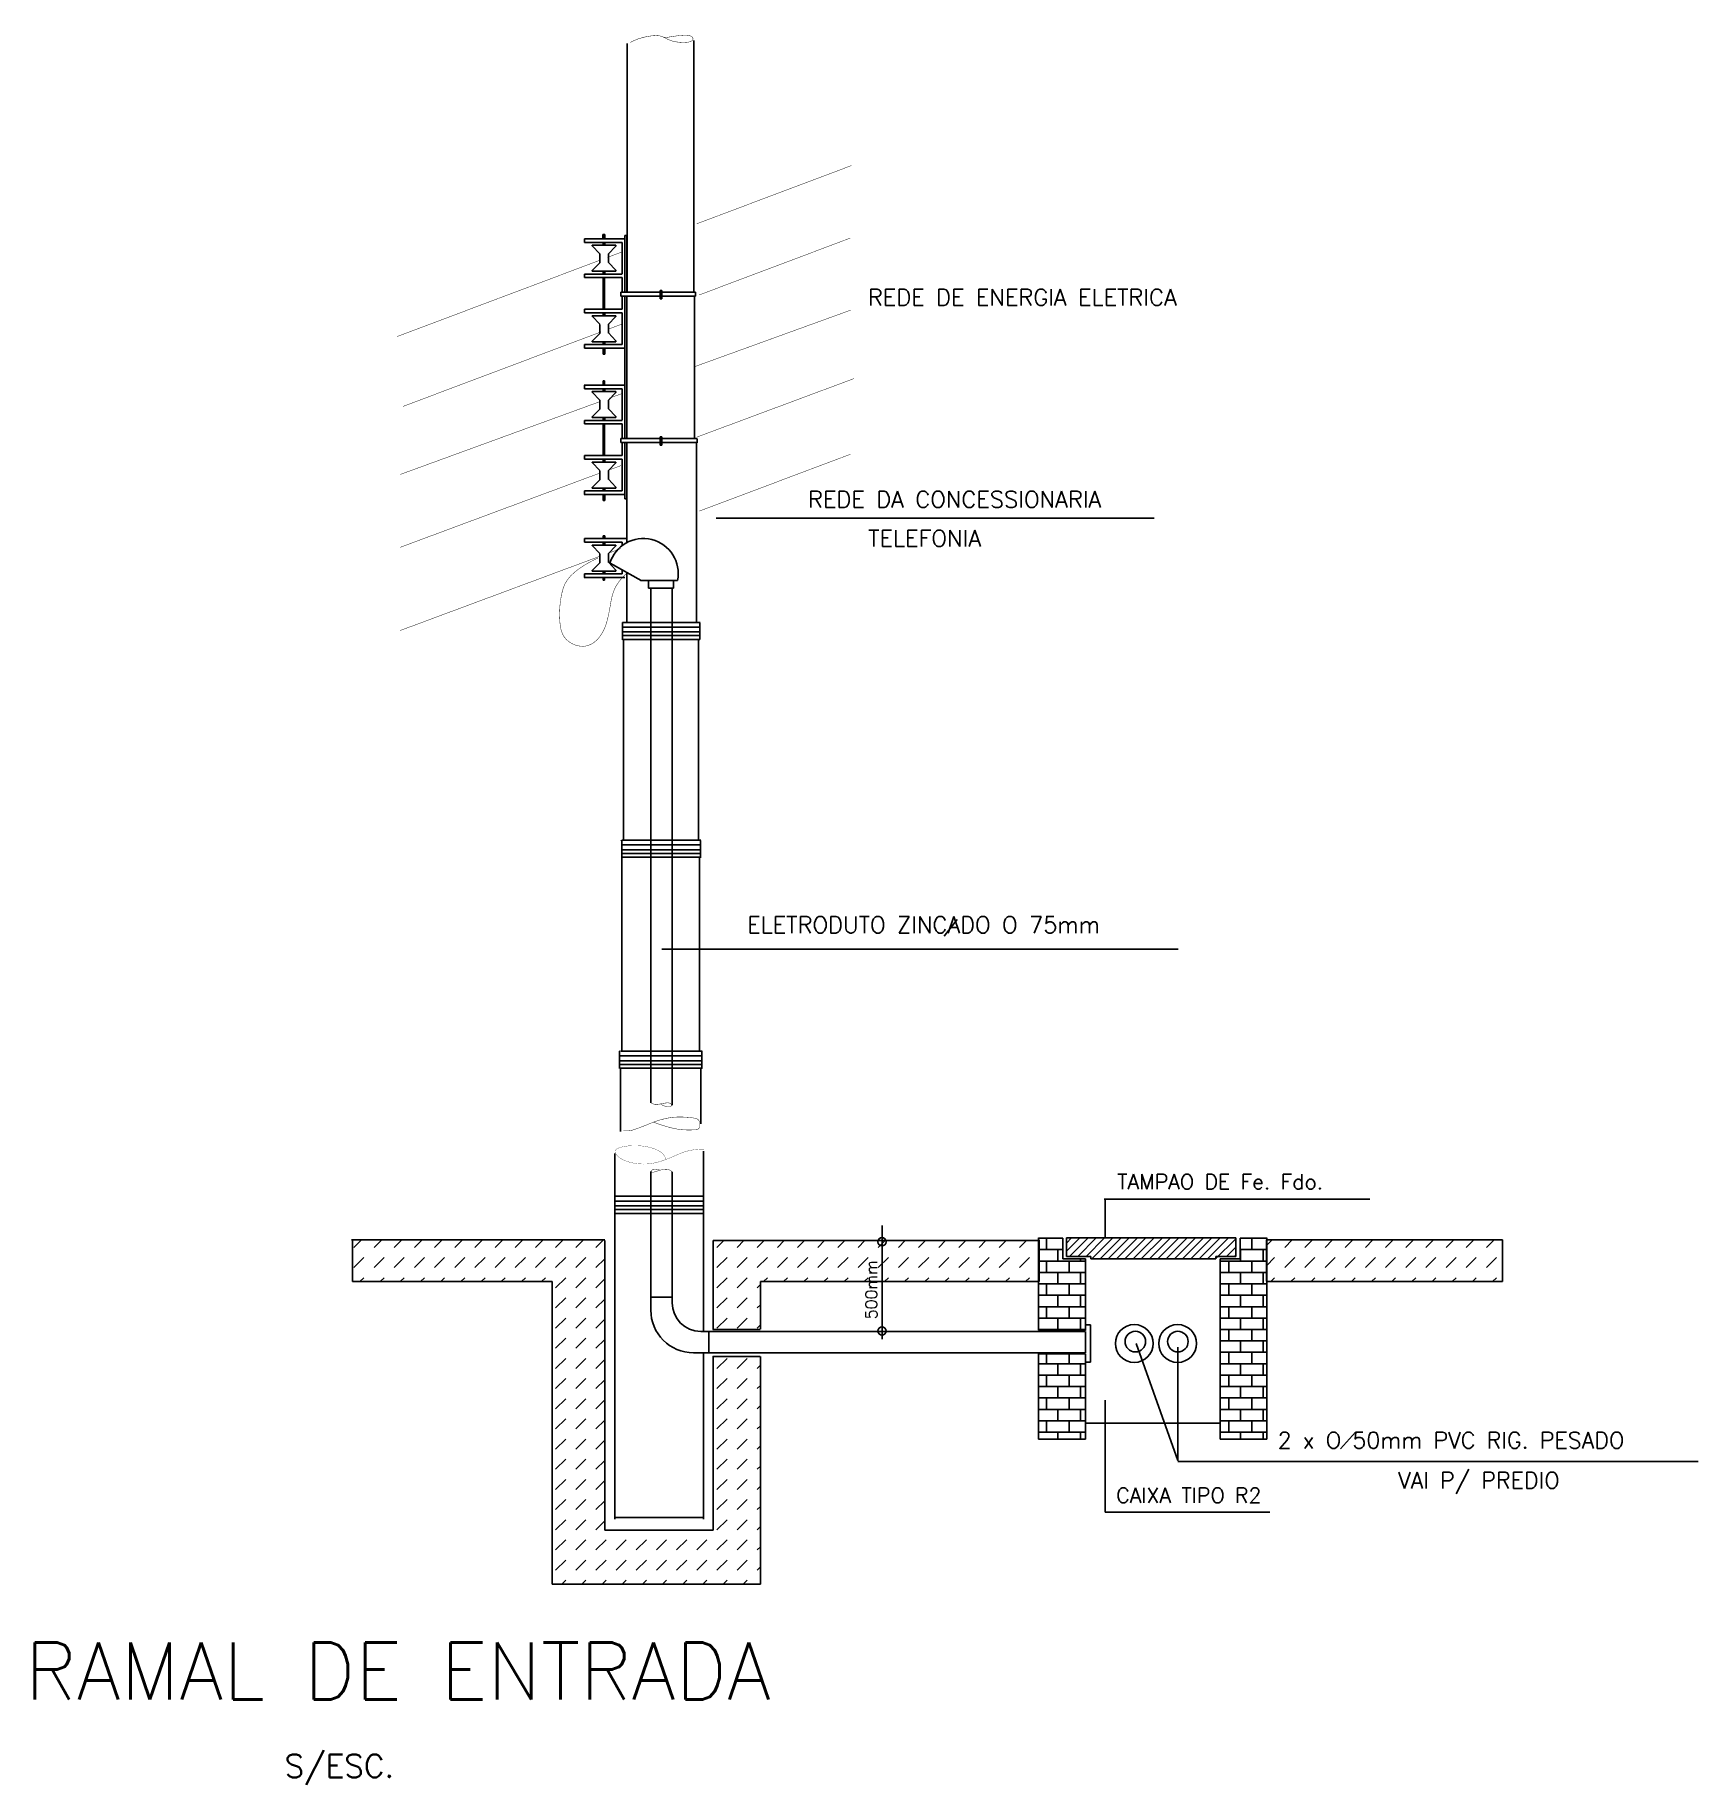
# Model space of a CAD drawing. Extents: x 0.008 to 0.125, y 0.003 to 0.126.
import ezdxf

# ---------------------------------------------------------------- set-up
doc = ezdxf.new("R2010")
doc.units = 0
doc.header["$LTSCALE"] = 250
doc.header["$MEASUREMENT"] = 0
doc.layers.get('0').update_dxf_attribs({"linetype": 'CONTINUOUS'})
doc.layers.add('ENTRADA', color=7, linetype='CONTINUOUS')
doc.styles.add('ROMANS', font='ROMANS', dxfattribs={"height": 100})

msp = doc.modelspace()

# ---------------------------------------------------------------- texts
at = {"layer": 'ENTRADA', "style": 'ROMANS'}
for s, height, p in [('REDE DE ENERGIA ELETRICA', 0.0011616, (0.06677644827180121, 0.1066799288958937)), ('REDE DA CONCESSIONARIA', 0.0011616, (0.06258243507390944, 0.09251642837522013)), ('TELEFONIA', 0.0011616, (0.06679706644903127, 0.08978560050126907)), ('ELETRODUTO ZINCADO O 75mm', 0.0011616, (0.05831297698772324, 0.0626934412097944)), ('TAMPAO DE Fe. Fdo.', 0.001056, (0.08426331289880545, 0.04472913441884521)), ('2 x O 50mm PVC RIG. PESADO', 0.001144, (0.0955018096592794, 0.02656626765230249)), ('VAI P/ PREDIO', 0.001144, (0.1039555120410478, 0.02375487871638688)), ('CAIXA TIPO R2', 0.001056, (0.08418612241774463, 0.02274506050988567)), ('RAMAL DE ENTRADA', 0.004, (0.007689850468868826, 0.008962165989683855)), ('S/ESC.', 0.0016, (0.02588229690724984, 0.003496867313009716))]:
    msp.add_text(s, height=height, dxfattribs=at).set_placement(p)
msp.add_text('500mm', height=0.0008064000000000001, rotation=90, dxfattribs=at).set_placement((0.0674214936571043, 0.03562080917304047))

# ---------------------------------------------------------------- blocks, each defined once
blk = doc.blocks.new('*X5')
at = {"color": 0}
for p, q in [((27145.89023823176, 3600), (27315.72785860164, 3600)), ((27200, 3519.999999999999), (27200, 3599.999999999999)), ((27280, 3599.999999999999), (27280, 3601.553061902322)), ((27145.89023823176, 3520), (27315.72785860164, 3520)), ((27145.89023823176, 3440), (27473.49023823176, 3440)), ((27200, 3359.999999999999), (27200, 3439.999999999999)), ((27280, 3439.999999999999), (27280, 3519.999999999999)), ((27360, 3359.999999999999), (27360, 3439.999999999999)), ((27440, 3439.999999999999), (27440, 3454.817283881878)), ((27145.89023823176, 3360), (27473.49023823176, 3360)), ((27280, 3279.999999999999), (27280, 3359.999999999999)), ((27440, 3279.999999999999), (27440, 3359.999999999999)), ((27145.89023823176, 3280), (27473.49023823176, 3280)), ((27145.89023823176, 3200), (27473.49023823176, 3200)), ((27200, 3199.999999999999), (27200, 3279.999999999999)), ((27280, 3119.999999999999), (27280, 3199.999999999999)), ((27360, 3199.999999999999), (27360, 3279.999999999999)), ((27440, 3119.999999999999), (27440, 3199.999999999999)), ((27145.89023823176, 3120), (27473.49023823176, 3120)), ((27200, 3039.999999999999), (27200, 3119.999999999999)), ((27360, 3039.999999999999), (27360, 3119.999999999999)), ((27145.89023823176, 3040), (27473.49023823176, 3040)), ((27145.89023823176, 2960), (27473.49023823176, 2960)), ((27200, 2954.850317047333), (27200, 2959.999999999999)), ((27280, 2959.999999999999), (27280, 3039.999999999999)), ((27360, 2954.850317047333), (27360, 2959.999999999999)), ((27440, 2959.999999999999), (27440, 3039.999999999999)), ((27145.89023823176, 2720), (27473.49023823176, 2720)), ((27200, 2719.999999999999), (27200, 2789.392013217718)), ((27280, 2639.999999999999), (27280, 2719.999999999999)), ((27360, 2719.999999999999), (27360, 2789.392013217718)), ((27440, 2639.999999999999), (27440, 2719.999999999999)), ((27145.89023823176, 2640), (27473.49023823176, 2640)), ((27200, 2559.999999999999), (27200, 2639.999999999999)), ((27360, 2559.999999999999), (27360, 2639.999999999999)), ((27145.89023823176, 2560), (27473.49023823176, 2560)), ((27145.89023823176, 2480), (27473.49023823176, 2480)), ((27200, 2399.999999999999), (27200, 2479.999999999999)), ((27280, 2479.999999999999), (27280, 2559.999999999999)), ((27360, 2399.999999999999), (27360, 2479.999999999999)), ((27440, 2479.999999999999), (27440, 2559.999999999999)), ((27145.89023823176, 2400), (27473.49023823176, 2400)), ((27280, 2319.999999999999), (27280, 2399.999999999999)), ((27440, 2319.999999999999), (27440, 2399.999999999999)), ((27145.89023823176, 2320), (27473.49023823176, 2320)), ((27145.89023823176, 2240), (27473.49023823176, 2240)), ((27200, 2239.999999999999), (27200, 2319.999999999999)), ((27280, 2192.015809608091), (27280, 2239.999999999999)), ((27360, 2239.999999999999), (27360, 2319.999999999999)), ((27440, 2192.015809608091), (27440, 2239.999999999999))]:
    blk.add_line(p, q, dxfattribs=at)
blk = doc.blocks.new('*X4')
at = {"color": 0}
for p, q in [((28558.07993604896, 3600), (28746.25463761462, 3600)), ((28560, 3599.999999999999), (28560, 3601.553061902322)), ((28640, 3519.999999999999), (28640, 3599.999999999999)), ((28720, 3599.999999999999), (28720, 3601.553061902322)), ((28418.65463761462, 3440), (28746.25463761462, 3440)), ((28480, 3359.999999999999), (28480, 3439.999999999999)), ((28558.07993604895, 3520), (28746.25463761462, 3520)), ((28560, 3439.999999999999), (28560, 3519.999999999999)), ((28640, 3359.999999999999), (28640, 3439.999999999999)), ((28720, 3439.999999999999), (28720, 3519.999999999999)), ((28418.65463761462, 3360), (28746.25463761462, 3360)), ((28560, 3279.999999999999), (28560, 3359.999999999999)), ((28720, 3279.999999999999), (28720, 3359.999999999999)), ((28418.65463761462, 3280), (28746.25463761462, 3280)), ((28418.65463761462, 3200), (28746.25463761462, 3200)), ((28480, 3199.999999999999), (28480, 3279.999999999999)), ((28560, 3119.999999999999), (28560, 3199.999999999999)), ((28640, 3199.999999999999), (28640, 3279.999999999999)), ((28720, 3119.999999999999), (28720, 3199.999999999999)), ((28418.65463761462, 3120), (28746.25463761462, 3120)), ((28480, 3039.999999999999), (28480, 3119.999999999999)), ((28640, 3039.999999999999), (28640, 3119.999999999999)), ((28418.65463761462, 3040), (28746.25463761462, 3040)), ((28418.65463761462, 2960), (28746.25463761462, 2960)), ((28480, 2879.999999999999), (28480, 2959.999999999999)), ((28560, 2959.999999999999), (28560, 3039.999999999999)), ((28640, 2879.999999999999), (28640, 2959.999999999999)), ((28720, 2959.999999999999), (28720, 3039.999999999999)), ((28418.65463761462, 2880), (28746.25463761462, 2880)), ((28560, 2799.999999999999), (28560, 2879.999999999999)), ((28720, 2799.999999999999), (28720, 2879.999999999999)), ((28418.65463761462, 2800), (28746.25463761462, 2800)), ((28418.65463761462, 2720), (28746.25463761462, 2720)), ((28480, 2719.999999999999), (28480, 2799.999999999999)), ((28560, 2639.999999999999), (28560, 2719.999999999999)), ((28640, 2719.999999999999), (28640, 2799.999999999999)), ((28720, 2639.999999999999), (28720, 2719.999999999999)), ((28418.65463761462, 2640), (28746.25463761462, 2640)), ((28480, 2559.999999999999), (28480, 2639.999999999999)), ((28640, 2559.999999999999), (28640, 2639.999999999999)), ((28418.65463761462, 2560), (28746.25463761462, 2560)), ((28418.65463761462, 2480), (28746.25463761462, 2480)), ((28480, 2399.999999999999), (28480, 2479.999999999999)), ((28560, 2479.999999999999), (28560, 2559.999999999999)), ((28640, 2399.999999999999), (28640, 2479.999999999999)), ((28720, 2479.999999999999), (28720, 2559.999999999999)), ((28418.65463761462, 2400), (28746.25463761462, 2400)), ((28560, 2319.999999999999), (28560, 2399.999999999999)), ((28720, 2319.999999999999), (28720, 2399.999999999999)), ((28418.63942981379, 2240), (28746.25463761462, 2240)), ((28418.65463761462, 2320), (28746.25463761462, 2320)), ((28480, 2239.999999999999), (28480, 2319.999999999999)), ((28560, 2192.015809608091), (28560, 2239.999999999999)), ((28640, 2239.999999999999), (28640, 2319.999999999999)), ((28720, 2192.015809608091), (28720, 2239.999999999999))]:
    blk.add_line(p, q, dxfattribs=at)
blk = doc.blocks.new('*X3')
at = {"color": 0}
for p, q in [((28863.20347311237, 3548.780706633971), (28903.58467520117, 3589.161908722773)), ((28991.37802864845, 3535.533905932746), (29045.00603143848, 3589.161908722774)), ((29132.79938488576, 3535.533905932744), (29186.42738767578, 3589.161908722767)), ((29274.22074112307, 3535.533905932744), (29327.8487439131, 3589.161908722772)), ((29415.64209736038, 3535.533905932744), (29469.2701001504, 3589.161908722767)), ((29557.06345359769, 3535.533905932744), (29610.69145638772, 3589.161908722772)), ((29698.484809835, 3535.533905932744), (29752.11281262502, 3589.161908722767)), ((29839.90616607231, 3535.533905932744), (29893.53416886234, 3589.161908722772)), ((29981.32752230962, 3535.533905932744), (30034.95552509964, 3589.161908722767)), ((30122.74887854693, 3535.533905932744), (30176.37688133695, 3589.161908722767)), ((30264.17023478424, 3535.533905932744), (30317.79823757427, 3589.161908722772)), ((30405.59159102155, 3535.533905932744), (30459.21959381157, 3589.161908722767)), ((28863.20347311237, 3407.359350396661), (28920.6673505298, 3464.823227814091)), ((28991.37802864845, 3394.112549695435), (29062.08870676711, 3464.823227814089)), ((29132.79938488576, 3394.112549695435), (29203.51006300442, 3464.823227814089)), ((29274.22074112307, 3394.112549695435), (29344.93141924173, 3464.823227814089)), ((29415.64209736038, 3394.112549695435), (29486.35277547904, 3464.823227814089)), ((29557.06345359769, 3394.112549695435), (29627.77413171635, 3464.823227814089)), ((29698.484809835, 3394.112549695435), (29769.19548795366, 3464.823227814089)), ((29839.90616607231, 3394.112549695435), (29910.61684419096, 3464.823227814089)), ((29981.32752230962, 3394.112549695435), (30052.03820042828, 3464.823227814089)), ((30122.74887854693, 3394.112549695435), (30193.45955666558, 3464.823227814089)), ((30264.17023478424, 3394.112549695435), (30334.88091290289, 3464.823227814089)), ((30405.59159102155, 3394.112549695435), (30476.3022691402, 3464.823227814089)), ((28894.09745845851, 3296.831979505496), (28920.66735052979, 3323.40187157678)), ((29035.51881469582, 3296.831979505496), (29062.08870676711, 3323.40187157678)), ((29176.94017093313, 3296.831979505496), (29203.51006300441, 3323.40187157678)), ((29318.36152717044, 3296.831979505496), (29344.93141924173, 3323.40187157678)), ((29459.78288340775, 3296.831979505496), (29486.35277547903, 3323.40187157678)), ((29601.20423964506, 3296.831979505496), (29627.77413171635, 3323.40187157678)), ((29742.62559588237, 3296.831979505496), (29769.19548795365, 3323.40187157678)), ((29884.04695211968, 3296.831979505496), (29910.61684419096, 3323.40187157678)), ((30025.46830835699, 3296.831979505496), (30052.03820042827, 3323.40187157678)), ((30166.8896645943, 3296.831979505496), (30193.45955666558, 3323.40187157678)), ((30308.31102083161, 3296.831979505496), (30334.88091290289, 3323.40187157678)), ((30449.73237706892, 3296.831979505496), (30476.3022691402, 3323.40187157678))]:
    blk.add_line(p, q, dxfattribs=at)
blk = doc.blocks.new('*X2')
at = {"color": 0}
for p, q in [((25455.84412271572, 3535.533905932742), (25503.82323798463, 3583.513021201658)), ((25597.26547895302, 3535.533905932742), (25645.24459422194, 3583.513021201658)), ((25738.68683519034, 3535.533905932747), (25786.66595045926, 3583.513021201663)), ((25880.10819142764, 3535.533905932742), (25928.08730669656, 3583.513021201658)), ((26021.52954766496, 3535.533905932742), (26069.50866293387, 3583.513021201658)), ((26162.95090390226, 3535.533905932742), (26210.93001917118, 3583.513021201658)), ((26304.37226013957, 3535.533905932742), (26352.35137540849, 3583.513021201658)), ((26445.79361637688, 3535.533905932742), (26493.7727316458, 3583.513021201658)), ((26587.21497261419, 3535.533905932742), (26635.19408788311, 3583.513021201658)), ((26728.6363288515, 3535.533905932742), (26776.61544412042, 3583.513021201658)), ((26870.05768508881, 3535.533905932742), (26918.03680035773, 3583.513021201658)), ((27011.47904132612, 3535.533905932742), (27059.45815659504, 3583.513021201658)), ((25314.4227664784, 3394.112549695432), (25385.13344459706, 3464.823227814087)), ((25455.84412271571, 3394.112549695432), (25526.55480083437, 3464.823227814087)), ((25597.26547895303, 3394.112549695437), (25667.97615707168, 3464.823227814092)), ((25738.68683519033, 3394.112549695432), (25809.39751330899, 3464.823227814087)), ((25880.10819142764, 3394.112549695432), (25950.8188695463, 3464.823227814087)), ((26021.52954766495, 3394.112549695432), (26092.24022578361, 3464.823227814087)), ((26162.95090390226, 3394.112549695432), (26233.66158202092, 3464.823227814087)), ((26304.37226013957, 3394.112549695432), (26375.08293825823, 3464.823227814087)), ((26445.79361637688, 3394.112549695432), (26516.50429449554, 3464.823227814087)), ((26587.21497261419, 3394.112549695432), (26657.92565073285, 3464.823227814087)), ((26728.6363288515, 3394.112549695432), (26799.34700697015, 3464.823227814087)), ((26870.05768508881, 3394.112549695432), (26940.76836320747, 3464.823227814087)), ((27011.47904132612, 3394.112549695432), (27082.18971944477, 3464.823227814087)), ((25215.72997440819, 3295.41975762522), (25243.71208835975, 3323.401871576777)), ((25357.1513306455, 3295.41975762522), (25385.13344459706, 3323.401871576777)), ((25498.57268688281, 3295.41975762522), (25526.55480083437, 3323.401871576782)), ((25639.99404312012, 3295.41975762522), (25667.97615707168, 3323.401871576777)), ((25781.41539935743, 3295.41975762522), (25809.39751330899, 3323.401871576777)), ((25922.83675559474, 3295.41975762522), (25950.8188695463, 3323.401871576777)), ((26064.25811183205, 3295.41975762522), (26092.24022578361, 3323.401871576777)), ((26205.67946806936, 3295.41975762522), (26233.66158202092, 3323.401871576777)), ((26347.10082430667, 3295.41975762522), (26375.08293825823, 3323.401871576777)), ((26488.52218054398, 3295.41975762522), (26516.50429449553, 3323.401871576777)), ((26629.94353678128, 3295.41975762522), (26657.92565073284, 3323.401871576777)), ((26771.3648930186, 3295.41975762522), (26799.34700697015, 3323.401871576777)), ((26912.7862492559, 3295.41975762522), (26940.76836320746, 3323.401871576777)), ((27054.20760549321, 3295.41975762522), (27082.18971944477, 3323.401871576777))]:
    blk.add_line(p, q, dxfattribs=at)
blk = doc.blocks.new('*X1')
at = {"color": 0}
for p, q in [((24890.15869776648, 3535.533905932743), (24938.1378130354, 3583.51302120166)), ((25031.58005400379, 3535.533905932744), (25079.55916927271, 3583.513021201661)), ((25173.0014102411, 3535.533905932744), (25220.98052551002, 3583.513021201661)), ((25314.42276647841, 3535.533905932744), (25362.40188174733, 3583.513021201661)), ((25455.84412271572, 3535.533905932742), (25503.82323798463, 3583.513021201658)), ((25597.26547895302, 3535.533905932742), (25645.24459422194, 3583.513021201658)), ((25738.68683519034, 3535.533905932747), (25786.66595045926, 3583.513021201663)), ((25880.10819142764, 3535.533905932742), (25928.08730669656, 3583.513021201658)), ((26021.52954766496, 3535.533905932742), (26069.50866293387, 3583.513021201658)), ((26162.95090390226, 3535.533905932742), (26210.93001917118, 3583.513021201658)), ((26304.37226013957, 3535.533905932742), (26352.35137540849, 3583.513021201658)), ((26445.79361637688, 3535.533905932742), (26493.7727316458, 3583.513021201658)), ((26587.21497261419, 3535.533905932742), (26635.19408788311, 3583.513021201658)), ((26728.6363288515, 3535.533905932742), (26776.61544412042, 3583.513021201658)), ((26870.05768508881, 3535.533905932742), (26918.03680035773, 3583.513021201658)), ((27011.47904132612, 3535.533905932742), (27059.45815659504, 3583.513021201658)), ((24890.15869776648, 3394.112549695434), (24960.86937588513, 3464.823227814089)), ((25031.58005400379, 3394.112549695434), (25102.29073212244, 3464.823227814089)), ((25173.0014102411, 3394.112549695435), (25243.71208835976, 3464.823227814089)), ((25314.4227664784, 3394.112549695432), (25385.13344459706, 3464.823227814087)), ((25455.84412271571, 3394.112549695432), (25526.55480083437, 3464.823227814087)), ((25597.26547895303, 3394.112549695437), (25667.97615707168, 3464.823227814092)), ((25738.68683519033, 3394.112549695432), (25809.39751330899, 3464.823227814087)), ((25880.10819142764, 3394.112549695432), (25950.8188695463, 3464.823227814087)), ((26021.52954766495, 3394.112549695432), (26092.24022578361, 3464.823227814087)), ((26162.95090390226, 3394.112549695432), (26233.66158202092, 3464.823227814087)), ((26304.37226013957, 3394.112549695432), (26375.08293825823, 3464.823227814087)), ((26445.79361637688, 3394.112549695432), (26516.50429449554, 3464.823227814087)), ((26587.21497261419, 3394.112549695432), (26657.92565073285, 3464.823227814087)), ((26728.6363288515, 3394.112549695432), (26799.34700697015, 3464.823227814087)), ((26870.05768508881, 3394.112549695432), (26940.76836320747, 3464.823227814087)), ((24890.15869776648, 3252.691193458124), (24960.86937588513, 3323.401871576779)), ((25031.58005400379, 3252.691193458125), (25102.29073212244, 3323.40187157678)), ((25215.72997440819, 3295.41975762522), (25243.71208835975, 3323.401871576777)), ((25357.1513306455, 3295.41975762522), (25385.13344459706, 3323.401871576777)), ((25498.57268688281, 3295.41975762522), (25526.55480083437, 3323.401871576782)), ((25639.99404312012, 3295.41975762522), (25667.97615707168, 3323.401871576777)), ((25781.41539935743, 3295.41975762522), (25809.39751330899, 3323.401871576777)), ((25922.83675559474, 3295.41975762522), (25950.8188695463, 3323.401871576777)), ((26064.25811183205, 3295.41975762522), (26092.24022578361, 3323.401871576777)), ((26205.67946806936, 3295.41975762522), (26233.66158202092, 3323.401871576777)), ((26347.10082430667, 3295.41975762522), (26375.08293825823, 3323.401871576777)), ((26488.52218054398, 3295.41975762522), (26516.50429449553, 3323.401871576777)), ((26629.94353678128, 3295.41975762522), (26657.92565073284, 3323.401871576777)), ((26771.3648930186, 3295.41975762522), (26799.34700697015, 3323.401871576777)), ((25173.0014102411, 3252.691193458124), (25195.465879265, 3275.15566248203)), ((24890.15869776648, 3111.269837220815), (24960.86937588513, 3181.98051533947)), ((25031.58005400379, 3111.269837220815), (25102.29073212244, 3181.98051533947)), ((25173.00141024109, 3111.269837220815), (25195.465879265, 3133.73430624472)), ((24890.15869776647, 2969.848480983505), (24960.86937588513, 3040.55915910216)), ((25031.58005400378, 2969.848480983505), (25102.29073212244, 3040.55915910216)), ((25173.00141024109, 2969.848480983505), (25195.465879265, 2992.31295000741))]:
    blk.add_line(p, q, dxfattribs=at)
blk = doc.blocks.new('*X0')
at = {"color": 0}
for p, q in [((7296.875036415368, 2576.937271995164), (7339.937764420205, 2620)), ((7296.875036415368, 2603.453776289659), (7313.42126012571, 2620)), ((7307.175819180373, 2560.721550465673), (7366.4542687147, 2620)), ((7333.692323474868, 2560.721550465673), (7392.970773009196, 2620)), ((7360.208827769364, 2560.721550465673), (7419.487277303691, 2620)), ((7378.39417983193, 2552.390398233743), (7446.003781598187, 2620)), ((7404.910684126426, 2552.390398233743), (7472.520285892682, 2620)), ((7431.427188420921, 2552.390398233743), (7499.036790187178, 2620)), ((7457.943692715417, 2552.390398233743), (7525.553294481674, 2620)), ((7484.460197009912, 2552.390398233743), (7552.06979877617, 2620)), ((7510.976701304407, 2552.390398233743), (7578.586303070665, 2620)), ((7537.493205598904, 2552.390398233743), (7605.102807365161, 2620)), ((7564.009709893399, 2552.390398233743), (7631.619311659656, 2620)), ((7590.526214187895, 2552.390398233743), (7658.135815954151, 2620)), ((7617.04271848239, 2552.390398233743), (7684.652320248647, 2620)), ((7643.559222776886, 2552.390398233743), (7711.168824543142, 2620)), ((7670.075727071381, 2552.390398233743), (7737.685328837638, 2620)), ((7696.592231365877, 2552.390398233743), (7764.201833132133, 2620)), ((7723.108735660372, 2552.390398233743), (7790.718337426629, 2620)), ((7749.625239954868, 2552.390398233743), (7817.234841721124, 2620)), ((7776.141744249363, 2552.390398233743), (7840.856212906725, 2617.104866891105)), ((7810.989400775788, 2560.721550465673), (7840.856212906725, 2590.58836259661)), ((7837.505905070283, 2560.721550465673), (7840.856212906725, 2564.071858302114))]:
    blk.add_line(p, q, dxfattribs=at)

# ---------------------------------------------------------------- linework, layer by layer
at = {"layer": 'ENTRADA'}
for p, q in [((0.05457574129467321, 0.1076163686781147), (0.05457574129467321, 0.1252611033832836)), ((0.04988540683827523, 0.1076042044117603), (0.04988540683827523, 0.1250592668519785)), ((0.04819476966293224, 0.1116666765337068), (0.0483270887926592, 0.1116666765337068)), ((0.04819476966293224, 0.1113736464235008), (0.04819476966293224, 0.1116666765337068)), ((0.04820558852055183, 0.1116574787064274), (0.04831736155964973, 0.1116574787064274)), ((0.04820558852055183, 0.1113704651195985), (0.04820558852055183, 0.1116574787064274)), ((0.04831736155964973, 0.1116574787064274), (0.04831736155964973, 0.1113704651195985)), ((0.04832704057597948, 0.1113736464235008), (0.04832704057597948, 0.1116666765337068)), ((0.04689479560749533, 0.1113704651195985), (0.0497399275118114, 0.1113704651195985)), ((0.04689518573387613, 0.1111143571343528), (0.04689518573387613, 0.1113660016466201)), ((0.049555670269634, 0.1111137835113223), (0.04689518573387613, 0.1111137835113223)), ((0.04689518573387613, 0.1111137835113223), (0.04714336526146872, 0.1111137835113223)), ((0.04798662057197726, 0.1103158762593121), (0.04744314153957021, 0.1108762143275126)), ((0.04744411599696105, 0.1109201685506159), (0.04910662140343994, 0.1109201685506159)), ((0.04744411599696105, 0.1108754172265508), (0.04744411599696105, 0.1109196369269885)), ((0.04820477334543466, 0.1113736464235008), (0.04819476966293224, 0.1113736464235008)), ((0.04821880920690456, 0.1111069733907571), (0.04821880920690456, 0.1109151355978283)), ((0.04832704057597948, 0.1113736464235008), (0.04831703689347705, 0.1113736464235008)), ((0.04832978573147194, 0.1111069733907571), (0.04832978573147194, 0.1109151355978283)), ((0.04910662140343994, 0.110853159671191), (0.04856901051829846, 0.1102958009365721)), ((0.04910662140343994, 0.110853159671191), (0.04910662140343994, 0.1109201685506159)), ((0.049555670269634, 0.108899311803365), (0.049555670269634, 0.1111137835113223)), ((0.0497404399504485, 0.1116027340164765), (0.04988338391654179, 0.1116027340164765)), ((0.0497404399504485, 0.1089115841660314), (0.0497404399504485, 0.1116027340164765)), ((0.04988338391654179, 0.1116027340164765), (0.04988338391654179, 0.1076172079013814)), ((0.04799412786992616, 0.1096998013496814), (0.04744685162392488, 0.1091324222203002)), ((0.04799075854652984, 0.1096933355540714), (0.04799075854652984, 0.1103027774314069)), ((0.04910662140343994, 0.1091611323504076), (0.04857659312900433, 0.1097076024103044)), ((0.04858100731455853, 0.1096933355540714), (0.04858100731455853, 0.1103027774314069)), ((0.04689479560749533, 0.108875654710977), (0.04954686498973025, 0.108875654710977)), ((0.04689518573387613, 0.1086416246939516), (0.04689518573387613, 0.108893269206219)), ((0.049555670269634, 0.1086416246939516), (0.04689518573387613, 0.1086416246939516)), ((0.04744685162392488, 0.1091324222203002), (0.04744685162392488, 0.1090944926659104)), ((0.04744685162392488, 0.1090944926659104), (0.04910662140343994, 0.1090944926659104)), ((0.04820558852055183, 0.1086327970605817), (0.04820558852055183, 0.1064250002387962)), ((0.04821880920690456, 0.109109354717144), (0.04821880920690456, 0.1088934249585364)), ((0.04821880920690456, 0.1091075882189507), (0.04832978573147194, 0.1091075882189507)), ((0.04821880920690456, 0.1090905450339669), (0.04821880920690456, 0.1088901811169053)), ((0.04831736155964973, 0.1064250002387962), (0.04831736155964973, 0.1086327970605817)), ((0.04832978573147194, 0.109109354717144), (0.04832978573147194, 0.1088903089409432)), ((0.04832978573147194, 0.1090905450339669), (0.04832978573147194, 0.1088901811169053)), ((0.04910662140343994, 0.1091611323504076), (0.04910662140343994, 0.1090944926659104)), ((0.049555670269634, 0.1076172079013814), (0.049555670269634, 0.1086416246939516)), ((0.04974428671060378, 0.108893269206219), (0.04974428671060378, 0.1076172079013814)), ((0.04945643168110109, 0.1073488076264184), (0.04945643168110109, 0.10761712978367)), ((0.04945643168110109, 0.10761712978367), (0.05220771931763375, 0.10761712978367)), ((0.05220321923553638, 0.1073488076264184), (0.04945643168110109, 0.1073488076264184)), ((0.049555670269634, 0.1064271529859943), (0.049555670269634, 0.1073499517168712)), ((0.04974428671060378, 0.1073446554815055), (0.04974428671060378, 0.09735534940270374)), ((0.04988338391654179, 0.1073511739250316), (0.04988338391654179, 0.09735534940270374)), ((0.04993207891283601, 0.107347984100521), (0.04993208189839425, 0.1073482398170927)), ((0.05220265672527603, 0.1077459471609909), (0.05231853383924682, 0.1077459471609909)), ((0.05220265672527603, 0.1072130644028548), (0.05220265672527603, 0.1077459471609909)), ((0.05220265672527603, 0.1071666204927424), (0.05220265672527603, 0.1073752106855282)), ((0.05231853383924682, 0.1071666204927424), (0.05220265672527603, 0.1071666204927424)), ((0.05231628379819814, 0.10761712978367), (0.05469245244639388, 0.10761712978367)), ((0.05469245244639388, 0.1073488076264184), (0.05231628379819814, 0.1073488076264184)), ((0.05231853383924682, 0.1077459471609909), (0.05231853383924682, 0.1071666204927424)), ((0.05461122878587412, 0.0973393941375507), (0.05461122878587412, 0.107340379279216)), ((0.05469275246101825, 0.1073466557605898), (0.05469275246101825, 0.1076157259504071)), ((0.04689518573387613, 0.1064271529859943), (0.049555670269634, 0.1064271529859943)), ((0.04689518573387613, 0.1061683186305199), (0.04689518573387613, 0.1064271529859943)), ((0.04689518573387613, 0.1061683186305199), (0.04714336526146872, 0.1061683186305199)), ((0.049555670269634, 0.1061683186305199), (0.04689518573387613, 0.1061683186305199)), ((0.04798662057197726, 0.1053704113785098), (0.04744314153957021, 0.1059307494467103)), ((0.04744411599696105, 0.1059747036698136), (0.04910662140343994, 0.1059747036698136)), ((0.04744411599696105, 0.1059299523457485), (0.04744411599696105, 0.1059741720461898)), ((0.04821880920690456, 0.1061615085099547), (0.04821880920690456, 0.105969670717026)), ((0.04832978573147194, 0.1061615085099547), (0.04832978573147194, 0.105969670717026)), ((0.04910662140343994, 0.1059076947903923), (0.04856901051829846, 0.1053503360557697)), ((0.04910662140343994, 0.1059076947903923), (0.04910662140343994, 0.1059747036698136)), ((0.049555670269634, 0.1039538469225663), (0.049555670269634, 0.1061683186305199)), ((0.04799412786992616, 0.1047543364688791), (0.04744685162392488, 0.1041869573394979)), ((0.04799075854652984, 0.1047478706732691), (0.04799075854652984, 0.1053573125506045)), ((0.04910662140343994, 0.1042156674696053), (0.04857659312900433, 0.1047621375295021)), ((0.04858100731455853, 0.1047478706732691), (0.04858100731455853, 0.1053573125506045)), ((0.04689518573387613, 0.1039538469225663), (0.049555670269634, 0.1039538469225663)), ((0.04689518573387613, 0.1037022024102953), (0.04689518573387613, 0.1039538469225663)), ((0.04975421389170515, 0.1037022024102953), (0.04689518573387613, 0.1037022024102953)), ((0.04744685162392488, 0.1041869573394979), (0.04744685162392488, 0.1041490277851081)), ((0.04744685162392488, 0.1041490277851081), (0.04910662140343994, 0.1041490277851081)), ((0.04821880920690456, 0.1041450801531646), (0.04821880920690456, 0.1039447162361066)), ((0.04821880920690456, 0.1036995901673617), (0.04821880920690456, 0.1032882046780797)), ((0.04821880920690456, 0.1032882046780797), (0.04832978573147194, 0.1032882046780797)), ((0.04832978573147194, 0.1041450801531646), (0.04832978573147194, 0.1039447162361066)), ((0.04832978573147194, 0.1036995901673617), (0.04832978573147194, 0.1032882046780797)), ((0.04910662140343994, 0.1042156674696053), (0.04910662140343994, 0.1041490277851081)), ((0.0468744732367486, 0.1011042098982907), (0.0497399275118114, 0.1011042098982907)), ((0.04689518573387613, 0.1008554612357875), (0.04689518573387613, 0.1011071057480549)), ((0.04689518573387613, 0.100854887612757), (0.04714336526146872, 0.100854887612757)), ((0.049555670269634, 0.100854887612757), (0.04689518573387613, 0.100854887612757)), ((0.04798662057197726, 0.1000569803607432), (0.04744314153957021, 0.1006173184289473)), ((0.04744411599696105, 0.1006612726520507), (0.04910662140343994, 0.1006612726520507)), ((0.04744411599696105, 0.1006165213279819), (0.04744411599696105, 0.1006607410284232)), ((0.04820558852055183, 0.101111569221026), (0.04820558852055183, 0.1013985828078621)), ((0.04820558852055183, 0.1013985828078621), (0.04831736155964973, 0.1013985828078621)), ((0.04821880920690456, 0.1008480774921882), (0.04821880920690456, 0.1006562396992595)), ((0.04831736155964973, 0.1013985828078621), (0.04831736155964973, 0.101111569221026)), ((0.04832978573147194, 0.1008480774921882), (0.04832978573147194, 0.1006562396992595)), ((0.04910662140343994, 0.1005942637726221), (0.04910662140343994, 0.1006612726520507)), ((0.049555670269634, 0.09864041590479974), (0.049555670269634, 0.100854887612757)), ((0.0497404399504485, 0.1010696814972871), (0.0497404399504485, 0.1014132073938963)), ((0.04799412786992616, 0.0994409054511125), (0.04744685162392488, 0.09887352632173134)), ((0.04799075854652984, 0.09943443965550251), (0.04799075854652984, 0.1000438815328344)), ((0.04910662140343994, 0.1005942637726221), (0.04856901051829846, 0.1000369050380032)), ((0.04910662140343994, 0.09890223645183506), (0.04857659312900433, 0.09944870651173553)), ((0.04858100731455853, 0.09943443965550251), (0.04858100731455853, 0.1000438815328344)), ((0.04689479560749533, 0.09861675881241172), (0.04954686498973025, 0.09861675881241172)), ((0.04689518573387613, 0.09838272879538636), (0.04689518573387613, 0.09863437330765373)), ((0.049555670269634, 0.09838272879538636), (0.04689518573387613, 0.09838272879538636)), ((0.04744685162392488, 0.09887352632173134), (0.04744685162392488, 0.09883559676733786)), ((0.04744685162392488, 0.09883559676733786), (0.04910662140343994, 0.09883559676733786)), ((0.04820558852055183, 0.09837390116201278), (0.04820558852055183, 0.09616610434022732)), ((0.04821880920690456, 0.09885045881857878), (0.04821880920690456, 0.09863452905996747)), ((0.04821880920690456, 0.09884869232038183), (0.04832978573147194, 0.09884869232038183)), ((0.04821880920690456, 0.09883164913539805), (0.04821880920690456, 0.09863128521833643)), ((0.04831736155964973, 0.09616610434022732), (0.04831736155964973, 0.09837390116201278)), ((0.04832978573147194, 0.09885045881857878), (0.04832978573147194, 0.09863141304237434)), ((0.04832978573147194, 0.09883164913539805), (0.04832978573147194, 0.09863128521833643)), ((0.04910662140343994, 0.09890223645183506), (0.04910662140343994, 0.09883559676733786)), ((0.049555670269634, 0.09735831200280883), (0.049555670269634, 0.09838272879538636)), ((0.04945643168110109, 0.09708991172784956), (0.04945643168110109, 0.09735823388510108)), ((0.04945643168110109, 0.09735664018430909), (0.05220771931763375, 0.09735664018430909)), ((0.05220321923553638, 0.09708831802705754), (0.04945643168110109, 0.09708831802705754)), ((0.049555670269634, 0.09616825708742908), (0.049555670269634, 0.09708696379524553)), ((0.04974428671060378, 0.09708696379524553), (0.04974428671060378, 0.09312733479710004)), ((0.04986443786962628, 0.09705139461835643), (0.04986443786962628, 0.0900361828668938)), ((0.04988338391654179, 0.09708373023371315), (0.04988338391654179, 0.09312696246402993)), ((0.05220265672527603, 0.09695257480349029), (0.05220265672527603, 0.09748545756163005)), ((0.05220265672527603, 0.09748545756163005), (0.05231853383924682, 0.09748545756163005)), ((0.05220265672527603, 0.09690613089337786), (0.05220265672527603, 0.09711472108616727)), ((0.05231628379819814, 0.09735664018430909), (0.05479912227500972, 0.09735664018430909)), ((0.05477962340422891, 0.09708831802705754), (0.05231628379819814, 0.09708831802705754)), ((0.05231853383924682, 0.09748545756163005), (0.05231853383924682, 0.09690613089337786)), ((0.05476012453344811, 0.08443189559138047), (0.05476012453344811, 0.09708464087677204)), ((0.05479912227500972, 0.0970704879178411), (0.05479912227500972, 0.0973393941375507)), ((0.04689518573387613, 0.0959094227319547), (0.04689518573387613, 0.09616825708742908)), ((0.04689518573387613, 0.09616825708742908), (0.049555670269634, 0.09616825708742908)), ((0.049555670269634, 0.0959094227319547), (0.04689518573387613, 0.0959094227319547)), ((0.04689518573387613, 0.0959094227319547), (0.04714336526146872, 0.0959094227319547)), ((0.04744411599696105, 0.09571580777124837), (0.04910662140343994, 0.09571580777124837)), ((0.04744411599696105, 0.09567105644717959), (0.04744411599696105, 0.0957152761476209)), ((0.04821880920690456, 0.09590261261138584), (0.04821880920690456, 0.09571077481845715)), ((0.04832978573147194, 0.09590261261138584), (0.04832978573147194, 0.09571077481845715)), ((0.04910662140343994, 0.09564879889181976), (0.04910662140343994, 0.09571580777124837)), ((0.049555670269634, 0.09369495102399743), (0.049555670269634, 0.0959094227319547)), ((0.05231853383924682, 0.09690613089337786), (0.05220265672527603, 0.09690613089337786)), ((0.04798662057197726, 0.09511151547994087), (0.04744314153957021, 0.09567185354814502)), ((0.04799412786992616, 0.0944954405703138), (0.04744685162392488, 0.09392806144092902)), ((0.04799075854652984, 0.09448897477470018), (0.04799075854652984, 0.09509841665203203)), ((0.04910662140343994, 0.09564879889181976), (0.04856901051829846, 0.0950914401572045)), ((0.04910662140343994, 0.09395677157103274), (0.04857659312900433, 0.09450324163093318)), ((0.04858100731455853, 0.09448897477470018), (0.04858100731455853, 0.09509841665203203)), ((0.04687718347302507, 0.09343510173237154), (0.04973965964440504, 0.09343510173237154)), ((0.04689518573387613, 0.09344330651173005), (0.04689518573387613, 0.09369495102399743)), ((0.04689518573387613, 0.09369495102399743), (0.049555670269634, 0.09369495102399743)), ((0.04744685162392488, 0.09392806144092902), (0.04744685162392488, 0.09389013188653918)), ((0.04744685162392488, 0.09389013188653918), (0.04910662140343994, 0.09389013188653918)), ((0.04821880920690456, 0.09388618425459573), (0.04821880920690456, 0.09368582033753411)), ((0.04821880920690456, 0.09344069426879287), (0.04821880920690456, 0.09302930877951075)), ((0.04832978573147194, 0.09388618425459573), (0.04832978573147194, 0.09368582033753411)), ((0.04832978573147194, 0.09344069426879287), (0.04832978573147194, 0.09302930877951075)), ((0.04910662140343994, 0.09395677157103274), (0.04910662140343994, 0.09389013188653918)), ((0.04821880920690456, 0.09302930877951075), (0.04832978573147194, 0.09302930877951075)), ((0.0497435142181821, 0.09312696246402993), (0.04988338391654179, 0.09312696246402993)), ((0.05613674481056297, 0.09178050593662557), (0.08685951817669411, 0.09178050593662557)), ((0.04689518573387613, 0.09034990294068848), (0.04989498385457774, 0.09034990294068848)), ((0.04689518573387613, 0.0900910685852141), (0.04689518573387613, 0.09034990294068848)), ((0.04689518573387613, 0.0900910685852141), (0.04714336526146872, 0.0900910685852141)), ((0.049555670269634, 0.0900910685852141), (0.04689518573387613, 0.0900910685852141)), ((0.04798662057197726, 0.08929316133320027), (0.04744314153957021, 0.08985349940140441)), ((0.04744411599696105, 0.08989745362450412), (0.04910662140343994, 0.08989745362450412)), ((0.04744411599696105, 0.08985270230043899), (0.04744411599696105, 0.08989692200088394)), ((0.04833168116846719, 0.09054278278868515), (0.04820358942040912, 0.09054278278868515)), ((0.04820358942040912, 0.09054278278868515), (0.04820358942040912, 0.09035285279804157)), ((0.04820358942040912, 0.09035285279804157), (0.04821837608951682, 0.09035285279804157)), ((0.04821876039218842, 0.0905313236786751), (0.0483188092069031, 0.0905313236786751)), ((0.04821880920690456, 0.09053172301955056), (0.04821880920690456, 0.09035011941815539)), ((0.04821880920690456, 0.09008425846464889), (0.04821880920690456, 0.08989242067171654)), ((0.0483188092069031, 0.09053172301955056), (0.0483188092069031, 0.09035011941815539)), ((0.04831885417839658, 0.09035285279804157), (0.04833364084750429, 0.09035285279804157)), ((0.04832978573147194, 0.09008425846464889), (0.04832978573147194, 0.08989242067171654)), ((0.04833364084750429, 0.09035285279804157), (0.04833364084750429, 0.09054278278868515)), ((0.04910662140343994, 0.0898304447450828), (0.04856901051829846, 0.08927308601046026)), ((0.04910662140343994, 0.0898304447450828), (0.04910662140343994, 0.08989745362450412)), ((0.049555670269634, 0.08986642088627196), (0.049555670269634, 0.0900910685852141)), ((0.04799412786992616, 0.08867708642356957), (0.04744685162392488, 0.08810970729418842)), ((0.04799075854652984, 0.08867062062795958), (0.04799075854652984, 0.08928006250529506)), ((0.04910662140343994, 0.08813841742429578), (0.04857659312900433, 0.08868488748419258)), ((0.04858100731455853, 0.08867062062795958), (0.04858100731455853, 0.08928006250529506)), ((0.05087089800322793, 0.0874123001068365), (0.04869669067732685, 0.0886348182752954)), ((0.04687718347302507, 0.08761674758563094), (0.04973965964440504, 0.08761674758563094)), ((0.04689518573387613, 0.08787659687726046), (0.049555670269634, 0.08787659687726046)), ((0.04689518573387613, 0.08762495236498945), (0.04689518573387613, 0.08787659687726046)), ((0.04744685162392488, 0.08810970729418842), (0.04744685162392488, 0.08807177773979857)), ((0.04744685162392488, 0.08807177773979857), (0.04910662140343994, 0.08807177773979857)), ((0.04821380237818812, 0.08742450533696319), (0.04831417795514426, 0.08742450533696319)), ((0.04821658892075721, 0.08761893749851515), (0.04821658892075721, 0.08742709970558281)), ((0.04821880920690456, 0.08806783010785513), (0.04821880920690456, 0.08787453960744461)), ((0.04831658892075575, 0.08761893749851515), (0.04831658892075575, 0.08742709970558281)), ((0.04832978573147194, 0.08806783010785513), (0.04832978573147194, 0.08787453960744461)), ((0.04910662140343994, 0.08813841742429578), (0.04910662140343994, 0.08807177773979857)), ((0.049555670269634, 0.08787659687726046), (0.049555670269634, 0.08817203464162232)), ((0.04986443786962628, 0.08800227266100775), (0.04986443786962628, 0.08444373819108661)), ((0.05084199891167373, 0.0874123001068365), (0.05087089800322793, 0.0874123001068365)), ((0.05342276585910805, 0.0874123001068365), (0.05087791397202455, 0.0874123001068365)), ((0.05139108165119615, 0.0874123001068365), (0.05139108165119615, 0.08686810953464373)), ((0.05313466017495012, 0.08686810953464373), (0.05313466017495012, 0.0874123001068365)), ((0.05139108165119615, 0.08686810953464373), (0.05313466017495012, 0.08686810953464373)), ((0.05155326681508086, 0.08687052612354819), (0.05155326681508086, 0.05078532782816183)), ((0.05305326681508087, 0.08687052612354819), (0.05305326681508087, 0.05061496178820016)), ((0.05499984565857813, 0.08414715667368), (0.04957186720076789, 0.08414715667368)), ((0.04957186720076789, 0.08380529336550899), (0.05499984565857813, 0.08380529336550899)), ((0.05499984565857813, 0.08354715168382609), (0.04957186720076789, 0.08354715168382609)), ((0.04957409030619238, 0.08325915911103585), (0.04957409030619238, 0.08445758302815012)), ((0.04957409030619238, 0.08445758302815012), (0.0550204134662672, 0.08445758302815012)), ((0.05499815794465395, 0.08327063066450865), (0.05499815794465395, 0.08445063842199307)), ((0.04957186720076789, 0.08328203319993553), (0.05499984565857813, 0.08328203319993553)), ((0.04964239387695489, 0.08322422586505492), (0.04964239387695489, 0.06917500586246753)), ((0.05489661662891376, 0.08324304704108), (0.05489661662891376, 0.06914669994460201)), ((0.04947659595228834, 0.06918865346858002), (0.04947659595228834, 0.06920755140228357)), ((0.0495176450131985, 0.06796367610250309), (0.0495176450131985, 0.06918865346858002)), ((0.04953201190088657, 0.06920982314720824), (0.05505608950530586, 0.06920982314720824)), ((0.05505608950530586, 0.06886795983903359), (0.04953201190088657, 0.06886795983903359)), ((0.05504872586993952, 0.06796367610250309), (0.05504872586993952, 0.06918865346858002)), ((0.04951492829344353, 0.06800031027109435), (0.04951492829344353, 0.05439931673724641)), ((0.04953201190088657, 0.06852609653085892), (0.05505608950530586, 0.06852609653085892)), ((0.05505608950530586, 0.06826795484917966), (0.04953201190088657, 0.06826795484917966)), ((0.04953201190088657, 0.06800283636529277), (0.05505608950530586, 0.06800283636529277)), ((0.054974612112037, 0.06797200435322885), (0.054974612112037, 0.0543710108193809)), ((0.07303056645495236, 0.06364339719399505), (0.07213361839903883, 0.06247125303336725)), ((0.05232276568586167, 0.06155330881118426), (0.08852448361273492, 0.06155330881118426)), ((0.04936979681355661, 0.05442010391966324), (0.04941556264847532, 0.05442010391966324)), ((0.04936979681355661, 0.05320032061978783), (0.04936979681355661, 0.05442010391966324)), ((0.04940753000706536, 0.05441320642329447), (0.0493941699560055, 0.05441320642329447)), ((0.05514904996892802, 0.05407713915891873), (0.04940136891706425, 0.05407713915891873)), ((0.04944144907024384, 0.05441900246709338), (0.05514904996892802, 0.05441900246709338)), ((0.04944761016024495, 0.05438417804009806), (0.04944761016024495, 0.05439358689140864)), ((0.05509687677848343, 0.05438417804009806), (0.05509687677848343, 0.05439358689140864)), ((0.05512630228241688, 0.05320032061978783), (0.05512630228241688, 0.05442010391966324)), ((0.04940136891706425, 0.05373527585074408), (0.05514904996892802, 0.05373527585074408)), ((0.05514904996892802, 0.05347713416906481), (0.04940136891706425, 0.05347713416906481)), ((0.04940136891706425, 0.05321201568517791), (0.05514904996892802, 0.05321201568517791)), ((0.04941743393954312, 0.0531821622690768), (0.04941743393954312, 0.04878059204115925)), ((0.05505260759516023, 0.0531821622690768), (0.05505260759516023, 0.04931840448058575)), ((0.0490281728225491, 0.02159759299722282), (0.0490281728225491, 0.04724876495184799)), ((0.05525221237574079, 0.0347772299253229), (0.05525221237574079, 0.04740736008116073)), ((0.05155326681508086, 0.04597721958931288), (0.05155326681508086, 0.03626498214578897)), ((0.05305326681508087, 0.04594567032264968), (0.05305326681508087, 0.03676498214578897)), ((0.04902135614377767, 0.04424682484841106), (0.05524429385838085, 0.04424682484841106)), ((0.04900209008274033, 0.04303983806649558), (0.05524429385838085, 0.04303983806649558)), ((0.05524429385838085, 0.0439049615402364), (0.04902135614377767, 0.0439049615402364)), ((0.04902135614377767, 0.04356309823206175), (0.05526355991942183, 0.04356309823206175)), ((0.05526355991942183, 0.04330495655038249), (0.04902135614377767, 0.04330495655038249)), ((0.0833454690979379, 0.0440417574957537), (0.1019588963155802, 0.0440417574957537)), ((0.08340396571028032, 0.04130204704801509), (0.08340396571028032, 0.04404802906045371)), ((0.06776587134416696, 0.04219174683259189), (0.06776587134416696, 0.03422681542783176)), ((0.03057281911959581, 0.04119395636899208), (0.04832549717582151, 0.04119395636899208)), ((0.03063131573193459, 0.03825164778661929), (0.03063131573193459, 0.04117494707879451)), ((0.04832549717582151, 0.04113258042238522), (0.04832549717582151, 0.02082482978400731)), ((0.0559300567802893, 0.03489055971156268), (0.0559300567802893, 0.04113258042238522)), ((0.0559300567802893, 0.04113258042238522), (0.07872423672291552, 0.04113258042238522)), ((0.07872942432966738, 0.04131298082939248), (0.08043127649055533, 0.04131298082939248)), ((0.07874910840267331, 0.04132221675176334), (0.07874910840267331, 0.03484595338083819)), ((0.07878273333525795, 0.04117494707879451), (0.07878273333525795, 0.03825164778661929)), ((0.08044748460637129, 0.04131298082939248), (0.08044748460637129, 0.03984562304918654)), ((0.09257115523821267, 0.04132221675176334), (0.08069060634364361, 0.04132221675176334)), ((0.08069060634364361, 0.04002757541393294), (0.08069060634364361, 0.04132221675176334)), ((0.09257115523821267, 0.04132221675176334), (0.09257115523821267, 0.04002757541393294)), ((0.09287100538084633, 0.03984562304918654), (0.09287100538084633, 0.04131298082939248)), ((0.09287100538084633, 0.04131298082939248), (0.0947106265261864, 0.04131298082939248)), ((0.09471696126332246, 0.04117326648290692), (0.09489245110034972, 0.04117326648290692)), ((0.09471696126332246, 0.03827821162833789), (0.09471696126332246, 0.04117326648290692)), ((0.09475275239650001, 0.04132221675176334), (0.09475275239650001, 0.0272176083064478)), ((0.0949119499711269, 0.0411890692975976), (0.1112715025561265, 0.0411890692975976)), ((0.1112715025561265, 0.0411890692975976), (0.1112715025561265, 0.03826577000542239)), ((0.08044748460637129, 0.03984562304918654), (0.08202510840267133, 0.03984562304918654)), ((0.08240866662034751, 0.04002757541393294), (0.08069060634364361, 0.04002757541393294)), ((0.08202510840267133, 0.03984562304918654), (0.08202510840267133, 0.03482528339642522)), ((0.08240866662034751, 0.03984562304918654), (0.08240866662034751, 0.04002757541393294)), ((0.09116104916204859, 0.03984562304918654), (0.08240866662034751, 0.03984562304918654)), ((0.08240866662034751, 0.03984562304918654), (0.09116104916204859, 0.03984562304918654)), ((0.09257115523821267, 0.04002757541393294), (0.09116104916204859, 0.04002757541393294)), ((0.09116104916204859, 0.04002757541393294), (0.09116104916204859, 0.03984562304918654)), ((0.09147675239650198, 0.03984562304918654), (0.09147675239650198, 0.02832372053781365)), ((0.09147675239650198, 0.03984562304918654), (0.09287100538084633, 0.03984562304918654)), ((0.04464021059827064, 0.03825164778661929), (0.03063131573193459, 0.03825164778661929)), ((0.04464021059827064, 0.01704007514486511), (0.04464021059827064, 0.03825164778661929)), ((0.05924486481300483, 0.03825164778661929), (0.05924486481300483, 0.03491880414916887)), ((0.07878273333525795, 0.03825164778661929), (0.05924486481300483, 0.03825164778661929)), ((0.1112715025561265, 0.03826577000542239), (0.09471696126332246, 0.03826577000542239)), ((0.05152818315343393, 0.03716235448474981), (0.05306152312646373, 0.03716235448474981)), ((0.05505326681508087, 0.03476498214578896), (0.08200004701406943, 0.03476498214578896)), ((0.05563161001308254, 0.03325024541901803), (0.05563161001308254, 0.0347772299253229)), ((0.0559105579095085, 0.03489055971156268), (0.05922536594222402, 0.03489055971156268)), ((0.0559300567802893, 0.0347772299253229), (0.0559300567802893, 0.03477758196113791)), ((0.07874694090205231, 0.03484595338083819), (0.08202626772747681, 0.03484595338083819)), ((0.08202510840267133, 0.03476425772814764), (0.08202510840267133, 0.03326322314551726)), ((0.08239002442968195, 0.03522949296282969), (0.08203713992581835, 0.03522949296282969)), ((0.08239002442968195, 0.03507414855599564), (0.08239002442968195, 0.03522949296282969)), ((0.08239002442968195, 0.03260276026551219), (0.08239002442968195, 0.03507414855599564)), ((0.05455326681508087, 0.03326498214578896), (0.08200004701406943, 0.03326498214578896)), ((0.05525221237574079, 0.02159759299722282), (0.05525221237574079, 0.03330072424567334)), ((0.05924486481300483, 0.03325024541901803), (0.05924486481300483, 0.03323826011163692)), ((0.07874694090205231, 0.03319137034254527), (0.08202626772747681, 0.03319137034254527)), ((0.07874910840267331, 0.03319137034254527), (0.07874910840267331, 0.0272176083064478)), ((0.08202510840267133, 0.03318054320785086), (0.08202510840267133, 0.0272176083064478)), ((0.08850718706820407, 0.02570238973390952), (0.08559682197382427, 0.03392429810481189)), ((0.08850718706820407, 0.03365764161710467), (0.08850718706820407, 0.02570238973390952)), ((0.0559105579095085, 0.03301230461079467), (0.05922536594222402, 0.03301230461079467)), ((0.0559300567802893, 0.02082482978400731), (0.0559300567802893, 0.03302642682959777)), ((0.05924486481300483, 0.03301230461079467), (0.05924486481300483, 0.01704007514486511)), ((0.08202626772747681, 0.03260276026551219), (0.08239002442968195, 0.03260276026551219)), ((0.08340396571028032, 0.02208170725745367), (0.08340396571028032, 0.02993366091179269)), ((0.08204065550720044, 0.02832372053781365), (0.09147675239650198, 0.02832372053781365)), ((0.09147660031849592, 0.02721321909438848), (0.09147660031849592, 0.02833074496033442)), ((0.07874910840267331, 0.0272176083064478), (0.07874910840267331, 0.02727582473967777)), ((0.08202510840267133, 0.0272176083064478), (0.07874910840267331, 0.0272176083064478)), ((0.07874910840267331, 0.0272176083064478), (0.08202510840267133, 0.0272176083064478)), ((0.08202510840267133, 0.0272176083064478), (0.08202510840267133, 0.02727582473967777)), ((0.09147675239650198, 0.0272176083064478), (0.09475275239650001, 0.0272176083064478)), ((0.1009663078532103, 0.02770699739105112), (0.09991531871813278, 0.02654191433982124)), ((0.08850718706820407, 0.02563890009397801), (0.1249800171970637, 0.02563890009397801)), ((0.08340396571028032, 0.02209582947625677), (0.09494729721244585, 0.02209582947625677)), ((0.04911006807982631, 0.02170946036116948), (0.055228813730806, 0.02170946036116948)), ((0.04832549717582151, 0.02082482978400731), (0.0559300567802893, 0.02082482978400731)), ((0.05924486481300483, 0.01704007514486511), (0.04464021059827064, 0.01704007514486511))]:
    msp.add_line(p, q, dxfattribs=at)
at = {"layer": 'ENTRADA', "color": 0}
for p, q in [((0.03073594887530635, 0.04065278926969405), (0.03127711597460075, 0.04119395636899208)), ((0.03215016243767969, 0.04065278926969405), (0.03269132953697772, 0.04119395636899208)), ((0.03356437600004938, 0.04065278926969405), (0.03410554309934742, 0.04119395636899208)), ((0.03497858956242635, 0.04065278926969405), (0.03551975666172439, 0.04119395636899208)), ((0.03639280312479605, 0.04065278926969405), (0.03693397022409409, 0.04119395636899208)), ((0.03780701668717302, 0.04065278926969405), (0.03834818378646742, 0.04119395636899208)), ((0.03922123024954272, 0.04065278926969405), (0.03976239734884075, 0.04119395636899208)), ((0.04063544381191969, 0.04065278926969405), (0.04117661091121409, 0.04119395636899208)), ((0.04204965737428938, 0.04065278926969405), (0.04259082447358743, 0.04119395636899208)), ((0.04346387093666272, 0.04065278926969405), (0.04400503803596076, 0.04119395636899208)), ((0.04487808449903605, 0.04065278926969405), (0.04541925159833409, 0.04119395636899208)), ((0.04629229806140939, 0.04065278926969405), (0.04683346516070742, 0.04119395636899208)), ((0.04770651162378272, 0.04065278926969405), (0.04824767872308076, 0.04119395636899208)), ((0.03073594887530635, 0.03923857570732435), (0.0314430556564912, 0.03994568248850919)), ((0.03215016243767969, 0.03923857570732435), (0.03285726921886453, 0.03994568248850919)), ((0.03356437600004938, 0.03923857570732435), (0.03427148278123787, 0.03994568248850919)), ((0.03497858956242635, 0.03923857570732435), (0.0356856963436112, 0.03994568248850919)), ((0.03639280312479605, 0.03923857570732435), (0.03709990990598454, 0.03994568248850919)), ((0.03780701668717302, 0.03923857570732435), (0.03851412346835786, 0.03994568248850919)), ((0.03922123024954272, 0.03923857570732435), (0.0399283370307312, 0.03994568248850919)), ((0.04063544381191969, 0.03923857570732435), (0.04134255059310454, 0.03994568248850919)), ((0.04204965737428938, 0.03923857570732435), (0.04275676415547423, 0.03994568248850919)), ((0.04346387093666272, 0.03923857570732435), (0.0441709777178512, 0.03994568248850919)), ((0.04487808449903605, 0.03923857570732435), (0.04558519128022091, 0.03994568248850919)), ((0.04629229806140939, 0.03923857570732435), (0.04699940484259787, 0.03994568248850919)), ((0.04770651162378272, 0.03923857570732435), (0.04832549717582151, 0.0398575612593595)), ((0.03116323451697463, 0.03825164778661929), (0.0314430556564912, 0.03853146892613586)), ((0.0325774480793516, 0.03825164778661929), (0.03285726921886453, 0.03853146892613586)), ((0.03399166164172129, 0.03825164778661929), (0.03427148278123787, 0.03853146892613586)), ((0.03540587520409827, 0.03825164778661929), (0.0356856963436112, 0.03853146892613586)), ((0.03682008876646797, 0.03825164778661929), (0.03709990990598454, 0.03853146892613586)), ((0.0382343023288413, 0.03825164778661929), (0.03851412346835786, 0.03853146892613586)), ((0.03964851589121463, 0.03825164778661929), (0.0399283370307312, 0.03853146892613586)), ((0.04106272945358797, 0.03825164778661929), (0.04134255059310454, 0.03853146892613586)), ((0.0424769430159613, 0.03825164778661929), (0.04275676415547423, 0.03853146892613586)), ((0.04389115657833464, 0.03825164778661929), (0.0441709777178512, 0.03853146892613586)), ((0.04487808449903605, 0.03782436214494737), (0.04558519128022091, 0.03853146892613586)), ((0.04629229806140939, 0.03782436214494737), (0.04699940484259787, 0.03853146892613586)), ((0.04770651162378272, 0.03782436214494737), (0.04832549717582151, 0.03844334769698981)), ((0.04487808449903605, 0.03641014858257768), (0.04558519128022091, 0.03711725536376253)), ((0.04629229806140939, 0.03641014858257768), (0.04699940484259787, 0.03711725536376253)), ((0.04770651162378272, 0.03641014858257768), (0.04832549717582151, 0.03702913413461283)), ((0.04487808449903605, 0.03499593502020071), (0.04558519128022091, 0.03570304180138919)), ((0.04629229806140939, 0.03499593502020071), (0.04699940484259787, 0.03570304180138919)), ((0.04770651162378272, 0.03499593502020071), (0.04832549717582151, 0.03561492057224314)), ((0.04487808449903605, 0.03358172145783101), (0.04558519128022091, 0.03428882823901586)), ((0.04629229806140939, 0.03358172145783101), (0.04699940484259787, 0.03428882823901586)), ((0.04770651162378272, 0.03358172145783101), (0.04832549717582151, 0.03420070700986617)), ((0.04487808449903605, 0.03216750789545404), (0.04558519128022091, 0.03287461467664253)), ((0.04629229806140939, 0.03216750789545404), (0.04699940484259787, 0.03287461467664253)), ((0.04770651162378272, 0.03216750789545404), (0.04832549717582151, 0.03278649344749647)), ((0.05619179299802273, 0.03216750789545404), (0.05689889977920757, 0.03287461467664253)), ((0.05760600656039242, 0.03216750789545404), (0.05831311334158091, 0.03287461467664253)), ((0.05902022012276939, 0.03216750789545404), (0.05924486481300483, 0.03239215258569676)), ((0.04487808449903605, 0.03075329433308435), (0.04558519128022091, 0.03146040111426919)), ((0.04629229806140939, 0.03075329433308435), (0.04699940484259787, 0.03146040111426919)), ((0.04770651162378272, 0.03075329433308435), (0.04832549717582151, 0.0313722798851195)), ((0.05619179299802273, 0.03075329433308435), (0.05689889977920757, 0.03146040111426919)), ((0.05760600656039242, 0.03075329433308435), (0.05831311334158091, 0.03146040111426919)), ((0.05902022012276939, 0.03075329433308435), (0.05924486481300483, 0.03097793902331978)), ((0.04487808449903605, 0.02933908077071101), (0.04558519128022091, 0.03004618755189586)), ((0.04629229806140939, 0.02933908077071101), (0.04699940484259787, 0.03004618755189586)), ((0.04770651162378272, 0.02933908077071101), (0.04832549717582151, 0.0299580663227498)), ((0.05619179299802273, 0.02933908077071101), (0.05689889977920757, 0.03004618755189586)), ((0.05760600656039242, 0.02933908077071101), (0.05831311334158091, 0.03004618755189586)), ((0.05902022012276939, 0.02933908077071101), (0.05924486481300483, 0.02956372546095008)), ((0.04487808449903605, 0.02792486720833768), (0.04558519128022091, 0.02863197398952252)), ((0.04629229806140939, 0.02792486720833768), (0.04699940484259787, 0.02863197398952252)), ((0.04770651162378272, 0.02792486720833768), (0.04832549717582151, 0.02854385276037647)), ((0.05619179299802273, 0.02792486720833768), (0.05689889977920757, 0.02863197398952252)), ((0.05760600656039242, 0.02792486720833768), (0.05831311334158091, 0.02863197398952252)), ((0.04487808449903605, 0.02651065364596434), (0.04558519128022091, 0.02721776042715283)), ((0.04629229806140939, 0.02651065364596434), (0.04699940484259787, 0.02721776042715283)), ((0.04770651162378272, 0.02651065364596434), (0.04832549717582151, 0.02712963919800314)), ((0.05619179299802273, 0.02651065364596434), (0.05689889977920757, 0.02721776042715283)), ((0.05760600656039242, 0.02651065364596434), (0.05831311334158091, 0.02721776042715283)), ((0.05902022012276939, 0.02792486720833768), (0.05924486481300483, 0.02814951189857675)), ((0.04487808449903605, 0.02509644008359101), (0.04558519128022091, 0.02580354686477586)), ((0.04629229806140939, 0.02509644008359101), (0.04699940484259787, 0.02580354686477586)), ((0.05619179299802273, 0.02509644008359101), (0.05689889977920757, 0.02580354686477586)), ((0.05760600656039242, 0.02509644008359101), (0.05831311334158091, 0.02580354686477586)), ((0.05902022012276939, 0.02651065364596434), (0.05924486481300483, 0.02673529833620342)), ((0.04770651162378272, 0.02509644008359101), (0.04832549717582151, 0.0257154256356298)), ((0.05902022012276939, 0.02509644008359101), (0.05924486481300483, 0.02532108477383008)), ((0.04487808449903605, 0.02368222652121767), (0.04558519128022091, 0.02438933330240616)), ((0.04629229806140939, 0.02368222652121767), (0.04699940484259787, 0.02438933330240616)), ((0.04770651162378272, 0.02368222652121767), (0.04832549717582151, 0.02430121207325647)), ((0.05619179299802273, 0.02368222652121767), (0.05689889977920757, 0.02438933330240616)), ((0.05760600656039242, 0.02368222652121767), (0.05831311334158091, 0.02438933330240616)), ((0.05902022012276939, 0.02368222652121767), (0.05924486481300483, 0.02390687121145675)), ((0.04487808449903605, 0.02226801295884434), (0.04558519128022091, 0.02297511974002919)), ((0.04629229806140939, 0.02226801295884434), (0.04699940484259787, 0.02297511974002919)), ((0.04770651162378272, 0.02226801295884434), (0.04832549717582151, 0.02288699851088313)), ((0.05619179299802273, 0.02226801295884434), (0.05689889977920757, 0.02297511974002919)), ((0.05760600656039242, 0.02226801295884434), (0.05831311334158091, 0.02297511974002919)), ((0.05902022012276939, 0.02226801295884434), (0.05924486481300483, 0.02249265764908341)), ((0.04487808449903605, 0.02085379939647101), (0.04558519128022091, 0.02156090617765949)), ((0.04629229806140939, 0.02085379939647101), (0.04699940484259787, 0.02156090617765949)), ((0.04770651162378272, 0.02085379939647101), (0.04832549717582151, 0.0214727849485098)), ((0.05619179299802273, 0.02085379939647101), (0.05689889977920757, 0.02156090617765949)), ((0.05760600656039242, 0.02085379939647101), (0.05831311334158091, 0.02156090617765949)), ((0.05902022012276939, 0.02085379939647101), (0.05924486481300483, 0.02107844408671008)), ((0.04487808449903605, 0.01943958583409767), (0.04558519128022091, 0.02014669261528252)), ((0.04629229806140939, 0.01943958583409767), (0.04699940484259787, 0.02014669261528252)), ((0.04770651162378272, 0.01943958583409767), (0.04841361840496756, 0.02014669261528252)), ((0.04912072518615606, 0.01943958583409767), (0.04982783196734454, 0.02014669261528252)), ((0.05053493874852939, 0.01943958583409767), (0.05124204552971424, 0.02014669261528252)), ((0.05194915231090273, 0.01943958583409767), (0.05265625909208757, 0.02014669261528252)), ((0.05336336587327606, 0.01943958583409767), (0.0540704726544609, 0.02014669261528252)), ((0.05477757943564576, 0.01943958583409767), (0.05548468621683424, 0.02014669261528252)), ((0.05619179299802273, 0.01943958583409767), (0.05689889977920757, 0.02014669261528252)), ((0.05760600656039242, 0.01943958583409767), (0.05831311334158091, 0.02014669261528252)), ((0.05902022012276939, 0.01943958583409767), (0.05924486481300483, 0.01966423052433675)), ((0.04487808449903605, 0.01802537227172797), (0.04558519128022091, 0.01873247905291282)), ((0.04629229806140939, 0.01802537227172797), (0.04699940484259787, 0.01873247905291282)), ((0.04770651162378272, 0.01802537227172797), (0.04841361840496756, 0.01873247905291282)), ((0.04912072518615606, 0.01802537227172797), (0.04982783196734454, 0.01873247905291282)), ((0.05053493874852939, 0.01802537227172797), (0.05124204552971424, 0.01873247905291282)), ((0.05194915231090273, 0.01802537227172797), (0.05265625909208757, 0.01873247905291282)), ((0.05336336587327606, 0.01802537227172797), (0.0540704726544609, 0.01873247905291282)), ((0.05477757943564576, 0.01802537227172797), (0.05548468621683424, 0.01873247905291282)), ((0.05619179299802273, 0.01802537227172797), (0.05689889977920757, 0.01873247905291282)), ((0.05760600656039242, 0.01802537227172797), (0.05831311334158091, 0.01873247905291282)), ((0.04530700093455017, 0.01704007514486511), (0.04558519128022091, 0.01731826549053949)), ((0.04672121449691986, 0.01704007514486511), (0.04699940484259787, 0.01731826549053949)), ((0.04813542805929683, 0.01704007514486511), (0.04841361840496756, 0.01731826549053949)), ((0.04954964162166653, 0.01704007514486511), (0.04982783196734454, 0.01731826549053949)), ((0.05096385518403986, 0.01704007514486511), (0.05124204552971424, 0.01731826549053949)), ((0.05237806874641319, 0.01704007514486511), (0.05265625909208757, 0.01731826549053949)), ((0.05379228230878653, 0.01704007514486511), (0.0540704726544609, 0.01731826549053949)), ((0.05520649587115987, 0.01704007514486511), (0.05548468621683424, 0.01731826549053949)), ((0.0566207094335332, 0.01704007514486511), (0.05689889977920757, 0.01731826549053949)), ((0.05803492299590653, 0.01704007514486511), (0.05831311334158091, 0.01731826549053949)), ((0.05902022012276939, 0.01802537227172797), (0.05924486481300483, 0.01825001696196341))]:
    msp.add_line(p, q, dxfattribs=at)
at = {"layer": 'ENTRADA'}
for points, const_width in [([(0.05011939328764493, 0.1251315378612417), (0.05025973251552569, 0.1252068182676012), (0.0504024611873865, 0.1252741281248091), (0.05054693414851499, 0.1253339828323478), (0.0506925062441842, 0.1253868977896964), (0.05083853231967442, 0.1254333883963482), (0.05098436722026236, 0.1254739700517821), (0.05112936579122834, 0.1255091581554843), (0.05127288287785269, 0.1255394681069374), (0.05141424743209427, 0.12556522262211), (0.051552684832659, 0.1255859736828898), (0.05168739456493495, 0.1256010805876613), (0.05181757611430658, 0.1256099026347983), (0.05194242896616198, 0.1256117991226711), (0.05206115260588923, 0.1256061293496568), (0.05217294651887642, 0.1255922526141367), (0.05227701019050802, 0.1255695282144807), (0.05237323305494283, 0.1255377661816092), (0.05246426434140813, 0.1254985794766071), (0.05255344322790553, 0.1254540317930987), (0.05264410889242936, 0.1254061868247118), (0.05273960051298855, 0.1253571082650706), (0.05284325726756652, 0.1253088598078066), (0.05295841833417581, 0.1252635051465368), (0.0530884228908035, 0.1252231079748999), (0.05323511537350351, 0.1251894494631597), (0.05339436125051725, 0.1251631806881706), (0.05356053124813116, 0.1251446702034336), (0.05372799609262802, 0.1251342865624429), (0.05389112651030519, 0.1251323983187067), (0.05404429322744545, 0.1251393740257117), (0.05418186697033889, 0.1251555822369664), (0.05429821846527194, 0.1251813915059647), (0.0543888898914156, 0.1252167462074831), (0.05445410923945383, 0.1252598940014032), (0.05449527595294422, 0.1253086583688746), (0.05451378947546255, 0.1253608627910544), (0.05451104925055916, 0.1254143307490995), (0.0544884547218062, 0.1254668857241631), (0.05444740533276491, 0.1255163511973988), (0.05438930052699653, 0.1255605506499633), (0.05431352334201438, 0.1255972712245021), (0.05421139119107102, 0.1256241547096288), (0.05407220508138199, 0.1256388065554384), (0.05388526602014827, 0.1256388322120438), (0.05363987501458542, 0.1256218371295363), (0.05332533307189079, 0.1255854267580253), (0.05293094119927265, 0.1255272065476093), (0.05244600040393926, 0.1254447819483903)], 3e-05), ([(0.0656228075389372, 0.1164997446151829), (0.0547606526475247, 0.1124124969028162)], 3e-05), ([(0.04955160233950665, 0.1104524181552879), (0.04851603905290176, 0.1100627529630183)], 3e-05), ([(0.0655430000751694, 0.1114160066416152), (0.05494664126053613, 0.1074287735596481)], 3e-05), ([(0.04797569591585125, 0.1098594308530992), (0.03375984070264895, 0.1045102416470618)], 3e-05), ([(0.06557187765387426, 0.1063658177943471), (0.05458372825236802, 0.1023853562270488)], 3e-05), ([(0.04805415422145598, 0.1048352456487846), (0.03416744491969803, 0.0996099085592905)], 3e-05), ([(0.04956755805720241, 0.10540471426964), (0.04856656810508503, 0.1050280584464817)], 3e-05), ([(0.06580271062549219, 0.101566294841603), (0.05479716166592335, 0.09746874139390276)], 3e-05), ([(0.04798609594807204, 0.09995115664132392), (0.03398972277388385, 0.09484578272132423)], 3e-05), ([(0.04957714322768152, 0.1005315135084748), (0.04864330779596276, 0.1001908839039788)], 3e-05), ([(0.0655430000751694, 0.09625818762522613), (0.05494664126053613, 0.09227095454325536)], 3e-05), ([(0.04792659305550115, 0.0949198765498768), (0.0339802641124661, 0.08973457076821433)], 3e-05), ([(0.04946846179826753, 0.0954667921754699), (0.04872857111763734, 0.095191697601138)], 3e-05), ([(0.04946846179826753, 0.0896484380287293), (0.04872857111763734, 0.08937334345440105)], 3e-05), ([(0.04792659305550115, 0.08908740018433674), (0.0339802641124661, 0.08390209440267427)], 3e-05), ([(0.04783802540630495, 0.08898914836755285), (0.04716694561755867, 0.08863997524452134), (0.0466336146874346, 0.08831207302363693), (0.04622039984801449, 0.0880021660688908), (0.04590966833138737, 0.08770697874428515), (0.04568378736964587, 0.08742323541381848), (0.04552512419487539, 0.08714766044148929), (0.04541604603915403, 0.08687697819128153), (0.04533892013458171, 0.08660791302720827), (0.04527888113109294, 0.08633808308735752), (0.04523213335006949, 0.08606868160622616), (0.04519764853074958, 0.08580179559240424), (0.04517439841236774, 0.08553951205448175), (0.04516135473415853, 0.08528391800105965), (0.04515748923536376, 0.08503710044072432), (0.04516177365521071, 0.08480114638206578), (0.04517317973294484, 0.08457814283368136), (0.04519114890715719, 0.08436970457815551), (0.04521700141389374, 0.08417555749405801), (0.04525252718855336, 0.08399495523393126), (0.04529951616654216, 0.08382715145033945), (0.04535975828326991, 0.08367139979584318), (0.04543504347413183, 0.08352695392298846), (0.045527161674534, 0.08339306748433956), (0.04563790281988259, 0.08326899413245338), (0.04576823804534434, 0.08315452194150566), (0.04591586328512858, 0.08305157667219101), (0.04607765567321258, 0.08296261850681914), (0.04625049234357721, 0.08289010762770704), (0.04643125043019609, 0.08283650421716812), (0.04661680706704646, 0.08280426845751572), (0.04680403938810559, 0.08279586053106687), (0.04698982452734708, 0.08281374062013129), (0.047171344288603, 0.0828596502020846), (0.04734699915513556, 0.08293245593451137), (0.04751549428005092, 0.08303030577004393), (0.0476755348164661, 0.08315134766132905), (0.04782582591748723, 0.08329372956100632), (0.04796507273623501, 0.08345559942170803), (0.04809198042581556, 0.08363510519608099), (0.04820525413933865, 0.08383039483676476), (0.04830410998666412, 0.08403961168931347), (0.04838980790457936, 0.08426088067095043), (0.04846411878663275, 0.08449232209182446), (0.04852881352635814, 0.08473205626206981), (0.04858566301728934, 0.08497820349183167), (0.04863643815297474, 0.08522888409125154), (0.04868290982693726, 0.08548221837047094), (0.04872684893272527, 0.08573632663963145), (0.04877125139058262, 0.08598994195091654), (0.04882401322761507, 0.08624424832464503), (0.04889425549763473, 0.08650104252318853), (0.0489910992544501, 0.0867621213089078), (0.04912366555187692, 0.0870292814441673), (0.04930107544372368, 0.08730431969133134), (0.04953244998380615, 0.08758903281276799), (0.04982691022593281, 0.08788521757084164)], 3e-05), ([(0.05154560747131109, 0.05080425738815757), (0.05160862598815948, 0.0507661035207857), (0.05166750963269806, 0.05073623749788021), (0.05172302412202043, 0.0507137781582751), (0.05177593517322748, 0.05069784434082249), (0.05182700850340553, 0.05068755488435636), (0.05187700982964816, 0.05068202862771796), (0.05192670486905991, 0.05068038440975215), (0.05197685933872345, 0.05068174106930019), (0.05202808297633237, 0.05068531603665543), (0.05208036160193661, 0.05069072110795969), (0.05213352505618606, 0.05069766667079603), (0.0521874031797197, 0.05070586311276202), (0.05224182581318747, 0.05071502082144799), (0.05229662279723562, 0.05072485018444423), (0.0523516239725068, 0.05073506158934106), (0.05240665917965089, 0.0507453654237288), (0.0524615128834812, 0.05075544640033695), (0.05251578804551173, 0.05076488653246997), (0.05256904225141262, 0.05077324215856426), (0.05262083308686852, 0.05078006961705251), (0.05267071813755684, 0.05078492524637478), (0.05271825498915497, 0.05078736538496742), (0.05276300122734757, 0.05078694637126683), (0.05280451443780476, 0.05078322454372028), (0.05284242877792349, 0.05077591234389184), (0.05287668469192067, 0.05076534662594714), (0.05290729919574005, 0.05075202034716132), (0.05293428930531446, 0.05073642646483859), (0.0529576720365767, 0.05071905793626866), (0.05297746440546689, 0.05070040771873756), (0.05299368342791787, 0.05068096876953859), (0.05300634611986244, 0.05066123404596874), (0.05301527664997048, 0.05064167185745101), (0.05301952779783824, 0.05062265192195264), (0.05301795949578809, 0.05060451930957425), (0.05300943167614969, 0.05058761909043097), (0.05299280427125268, 0.05057229633461976), (0.0529669372134158, 0.05055889611224484), (0.05293069043497235, 0.05054776349341046), (0.0528829238682447, 0.05053924354822084), (0.05282308733131868, 0.05053385798981253), (0.0527529901853377, 0.05053283510342954), (0.05267503167718679, 0.05053757981735908), (0.05259161105376553, 0.05054949705988475), (0.05250512756196622, 0.05056999175928287), (0.05241798044868848, 0.05060046884382974), (0.05233256896082094, 0.05064233324181624), (0.05225129234526321, 0.05069698988151868)], 3e-05), ([(0.0496332407099726, 0.04881838170013726), (0.04976668417126348, 0.04881952434063351), (0.04988129391885014, 0.04882317237418466), (0.04998097613825303, 0.04882965596886425), (0.05006963701498899, 0.04883930529274585), (0.05015118273457848, 0.04885245051390667), (0.05022951948253831, 0.04886942180042388), (0.05030855344438897, 0.04889054932037471), (0.05039219080565454, 0.04891616324183634), (0.05048344984697543, 0.04894642325394307), (0.05058179722952264, 0.0489808071300613), (0.05068581170960169, 0.04901862216462177), (0.05079407204350355, 0.04905917565205165), (0.05090515698752644, 0.04910177488677801), (0.05101764529797584, 0.04914572716323164), (0.05113011573114273, 0.04919033977583604), (0.05124114704333261, 0.04923492001902197), (0.05134973311322757, 0.04927888416426504), (0.05145652830906329, 0.0493220843912095), (0.05156260212147027, 0.04936448185655536), (0.05166902404107169, 0.04940603771699898), (0.05177686355849438, 0.04944671312924403), (0.05188719016436153, 0.04948646924997957), (0.05200107334930727, 0.04952526723590563), (0.05211958260394749, 0.04956306824371495), (0.05224348377748175, 0.04959975142758413), (0.05237232815340031, 0.04963486793155972), (0.05250536337374434, 0.0496678868971685), (0.05264183708058046, 0.04969827746593002), (0.05278099691595344, 0.04972550877937102), (0.05292209052192266, 0.04974904997901831), (0.05306436554054017, 0.04976837020639505), (0.05320706961385804, 0.04978293860302438), (0.05334939908127126, 0.04979241636898588), (0.05349034507150646, 0.04979723293857024), (0.05362884741063681, 0.04979800980463188), (0.05376384592472096, 0.04979536846001793), (0.05389428043983936, 0.0497899303975828), (0.05401909078205427, 0.04978231711017361), (0.05413721677743161, 0.04977315009064114), (0.05424759825204456, 0.04976305083182888), (0.0543493742632345, 0.04975248761134572), (0.05444248079348473, 0.04974131584577845), (0.05452705305655037, 0.049729237736472), (0.05460322626618654, 0.04971595548476763), (0.05467113563615567, 0.04970117129201026), (0.05473091638020924, 0.04968458735954119), (0.05478270371210602, 0.04966590588870531), (0.05482663284560477, 0.04964482908084392), (0.05486295351797527, 0.04962108934876233), (0.0548923735605531, 0.04959453995108561), (0.05491571532817398, 0.04956506435790289), (0.05493380117569905, 0.04953254603931782), (0.05494745345796037, 0.04949686846540499), (0.05495749452981546, 0.04945791510626805), (0.05496474674610363, 0.04941556943199249), (0.05497003246167515, 0.04936971491267105), (0.05497392970855072, 0.04932048534189744), (0.05497603922750569, 0.04926901580731283), (0.0549757174364786, 0.04921669172005569), (0.0549723207534189, 0.04916489849127903), (0.05496520559627243, 0.04911502153212133), (0.054953728382985, 0.04906844625372833), (0.05493724553150606, 0.04902655806724579), (0.05491511345977415, 0.04899074238381218), (0.05488675711531323, 0.04896199618154788), (0.05485187556392702, 0.04893976270643908), (0.05481023640097192, 0.04892309677144294), (0.05476160722182977, 0.04891105318951668), (0.0547057556218606, 0.04890268677361746), (0.05464244919644262, 0.04889705233670611), (0.0545714555409395, 0.04889320469173618), (0.05449254225072218, 0.04889019865166848), (0.05440548412813223, 0.04888737388034861), (0.05431008480339734, 0.04888520944517587), (0.05420615511371579, 0.04888446926445977), (0.05409350589628594, 0.04888591725648076), (0.0539719479883097, 0.04889031733953744), (0.05384129222698175, 0.04889843343192843), (0.05370134944950042, 0.04891102945194144), (0.05355193049306763, 0.04892886931787871), (0.05339236745547168, 0.04895287879512399), (0.05322007747683166, 0.04898463103745598), (0.05303199895786384, 0.04902586104574948), (0.05282507029928457, 0.04907830382087196), (0.05259622990179924, 0.0491436943637018), (0.05234241616612782, 0.04922376767510651), (0.05206056749297568, 0.04932025875596082), (0.05174762228306282, 0.04943490260713589)], 3e-05), ([(0.05529267223304124, 0.04754293338166827), (0.05494003746084491, 0.04753318987816965), (0.05462975822378576, 0.0475054984688577), (0.05435498987044775, 0.04746216780552277), (0.05410888774941123, 0.0474055065399407), (0.05388460720926742, 0.04733782332390911), (0.05367530359859666, 0.04726142680920385), (0.05347413226598656, 0.04717862564761527), (0.05327424856001745, 0.0470917284909192), (0.05307000725026228, 0.04700304123266324), (0.05286056079024639, 0.04691485873339844), (0.05264626105447315, 0.04682947309543306), (0.05242745991745688, 0.04674917642108267), (0.05220450925369732, 0.04667626081265553), (0.05197776093770881, 0.04661301837245629), (0.05174756684400563, 0.04656174120279684), (0.05151427884708756, 0.04652472140598912), (0.05127865860561361, 0.04650366771533664), (0.05104310691486171, 0.04649795538816398), (0.05081043435424727, 0.04650637631277278), (0.05058345150319293, 0.04652772237748286), (0.0503649689411177, 0.0465607854706068), (0.05015779724744426, 0.04660435748045347), (0.04996474700159888, 0.04665723029534639), (0.04978862878299333, 0.04671819580358352), (0.04963175427416719, 0.0467859824538391), (0.04949443957009135, 0.04685906493614311), (0.04937650186885367, 0.04693585450088358), (0.04927775836854199, 0.04701476239844124), (0.04919802626724049, 0.04709419987920774), (0.04913712276303341, 0.04717257819356383), (0.04909486505401219, 0.04724830859189388), (0.0490710703382647, 0.04731980232458227), (0.04906567006506884, 0.04738578232379587), (0.04907905268849209, 0.04744621824883507), (0.04911172091379195, 0.04750139144077184), (0.04916417744624415, 0.04755158324068543), (0.0492369249910953, 0.04759707498965145), (0.04933046625362113, 0.04763814802874913), (0.0494453039390719, 0.04767508369906136), (0.04958194075271968, 0.04770816334166011), (0.04974034813175968, 0.04773737454443835), (0.04991837244114868, 0.04776152988255854), (0.05011332877778478, 0.04777914817798956), (0.05032253223855879, 0.04778874825270395), (0.05054329792036516, 0.04778884892867427), (0.05077294092009834, 0.04777796902788033), (0.05100877633465643, 0.04775462737229463), (0.05124811926093026, 0.04771734278388249), (0.05148758405514309, 0.04766478027165067), (0.05172098211085177, 0.04759618959272849), (0.05194142408093831, 0.04751096669127219), (0.0521420206182811, 0.04740850751143807), (0.0523158823757658, 0.04728820799738242), (0.05245612000627081, 0.04714946409325785), (0.05255584416268175, 0.04699167174322793), (0.05260816549788069, 0.04681422689144529)], 1.8e-05), ([(0.05304409880859021, 0.04595198017598522), (0.0529816645055289, 0.04600873599214902), (0.0529187027084663, 0.04605228055290354), (0.05285550268830775, 0.04608419132157723), (0.05279235371595497, 0.04610604576150218), (0.05272954506230963, 0.04611942133601042), (0.05266736599828074, 0.04612589550844132), (0.05260610579475906, 0.0461270457421233), (0.0525460537226536, 0.04612444950038844), (0.05248743382511385, 0.04611945214584193), (0.05243020923428048, 0.04611247063819974), (0.05237427785453838, 0.04610368983644366), (0.05231953759027601, 0.0460932945995628), (0.05226588634587825, 0.04608146978653167), (0.0522132220257372, 0.04606840025633938), (0.05216144253423773, 0.04605427086796772), (0.05211044577577195, 0.04603926648040579), (0.05206020339043971, 0.04602361714038852), (0.05201098196122984, 0.04600773364565612), (0.05196312180685709, 0.04599207198170552), (0.05191696324602891, 0.04597708813403369), (0.0518728465974491, 0.04596323808812668), (0.05183111217982878, 0.04595097782949233), (0.05179210031187904, 0.04594076334360944), (0.0517561513123037, 0.04593305061598585), (0.05172356295997815, 0.0459282093645852), (0.05169446287440952, 0.04592626423727416), (0.0516689361352801, 0.04592715361438969), (0.05164706782227223, 0.04593081587626876), (0.05162894301505367, 0.04593718940324834), (0.05161464679331039, 0.04594621257567269), (0.05160426423671016, 0.04595782377387878), (0.05159788042493529, 0.04597196137820356), (0.05159555633175842, 0.04598845696157151), (0.05159725650730616, 0.04600671486725696), (0.05160292139580634, 0.04602603263111815), (0.05161249144148679, 0.04604570778901689), (0.05162590708857533, 0.04606503787681141), (0.05164310878129619, 0.04608332043035989), (0.05166403696387352, 0.04609985298552784), (0.05168863208053882, 0.04611393307816616), (0.05171713519037076, 0.04612493013374842), (0.05175098981189149, 0.0461325011361514), (0.05179194007848491, 0.04613637495886724), (0.05184173012353495, 0.04613628047538441), (0.05190210408041821, 0.04613194655919507), (0.05197480608251863, 0.04612310208379131), (0.05206158026321282, 0.04610947592265802), (0.0521641707558847, 0.04609079694928369)], 3e-05)]:
    msp.add_lwpolyline(points, dxfattribs=dict(at, const_width=const_width))
for centre, radius in [((0.06776587134416696, 0.04104784710956665), 0.0002924830617103362), ((0.06776587134416696, 0.03479170417994101), 0.0002924830617103362), ((0.08545134714225061, 0.03391612661417094), 0.00132592321308679), ((0.08552934262537383, 0.03405028769279671), 0.0007214582188854547), ((0.08849317098403844, 0.03391612661417094), 0.00132592321308679), ((0.08851266985481926, 0.03405028769279671), 0.0007214582188854547)]:
    msp.add_circle(centre, radius, dxfattribs=at)
for centre, radius, start, end in [((0.05102938063962575, 0.08790951245944598), 0.002445211884681828, 348.2290561750674, 163.7100481506781), ((0.05455326681508087, 0.03626498214578897), 0.003, 180, 270), ((0.05505326681508087, 0.03676498214578897), 0.002, 180, 270)]:
    msp.add_arc(centre, radius, start, end, dxfattribs=at)

# ---------------------------------------------------------------- block references
for name, p, xscale, yscale, zscale in [('*X1', (-0.1927097939796441, 0.00529745021036797), 1e-05, 1e-05, 1e-05), ('*X2', (-0.1927097939796441, 0.00529745021036797), 1e-05, 1e-05, 1e-05), ('*X5', (-0.1927097939796441, 0.00529745021036797), 1e-05, 1e-05, 1e-05), ('*X0', (-0.07867314445166994, -0.01589858324823945), 2.184e-05, 2.184e-05, 2.184e-05), ('*X4', (-0.1927097939796441, 0.00529745021036797), 1e-05, 1e-05, 1e-05), ('*X3', (-0.1939150734678006, 0.00529745021036797), 1e-05, 1e-05, 1e-05)]:
    msp.add_blockref(name, p, dxfattribs=dict(at, xscale=xscale, yscale=yscale, zscale=zscale))

msp.set_redraw_order([(e.dxf.handle, doc.entitydb.next_handle()) for e in msp.query("TEXT MTEXT ATTDEF DIMENSION ARC_DIMENSION")])  # texts and dimensions are drawn at this point

doc.saveas('drawing.dxf')
